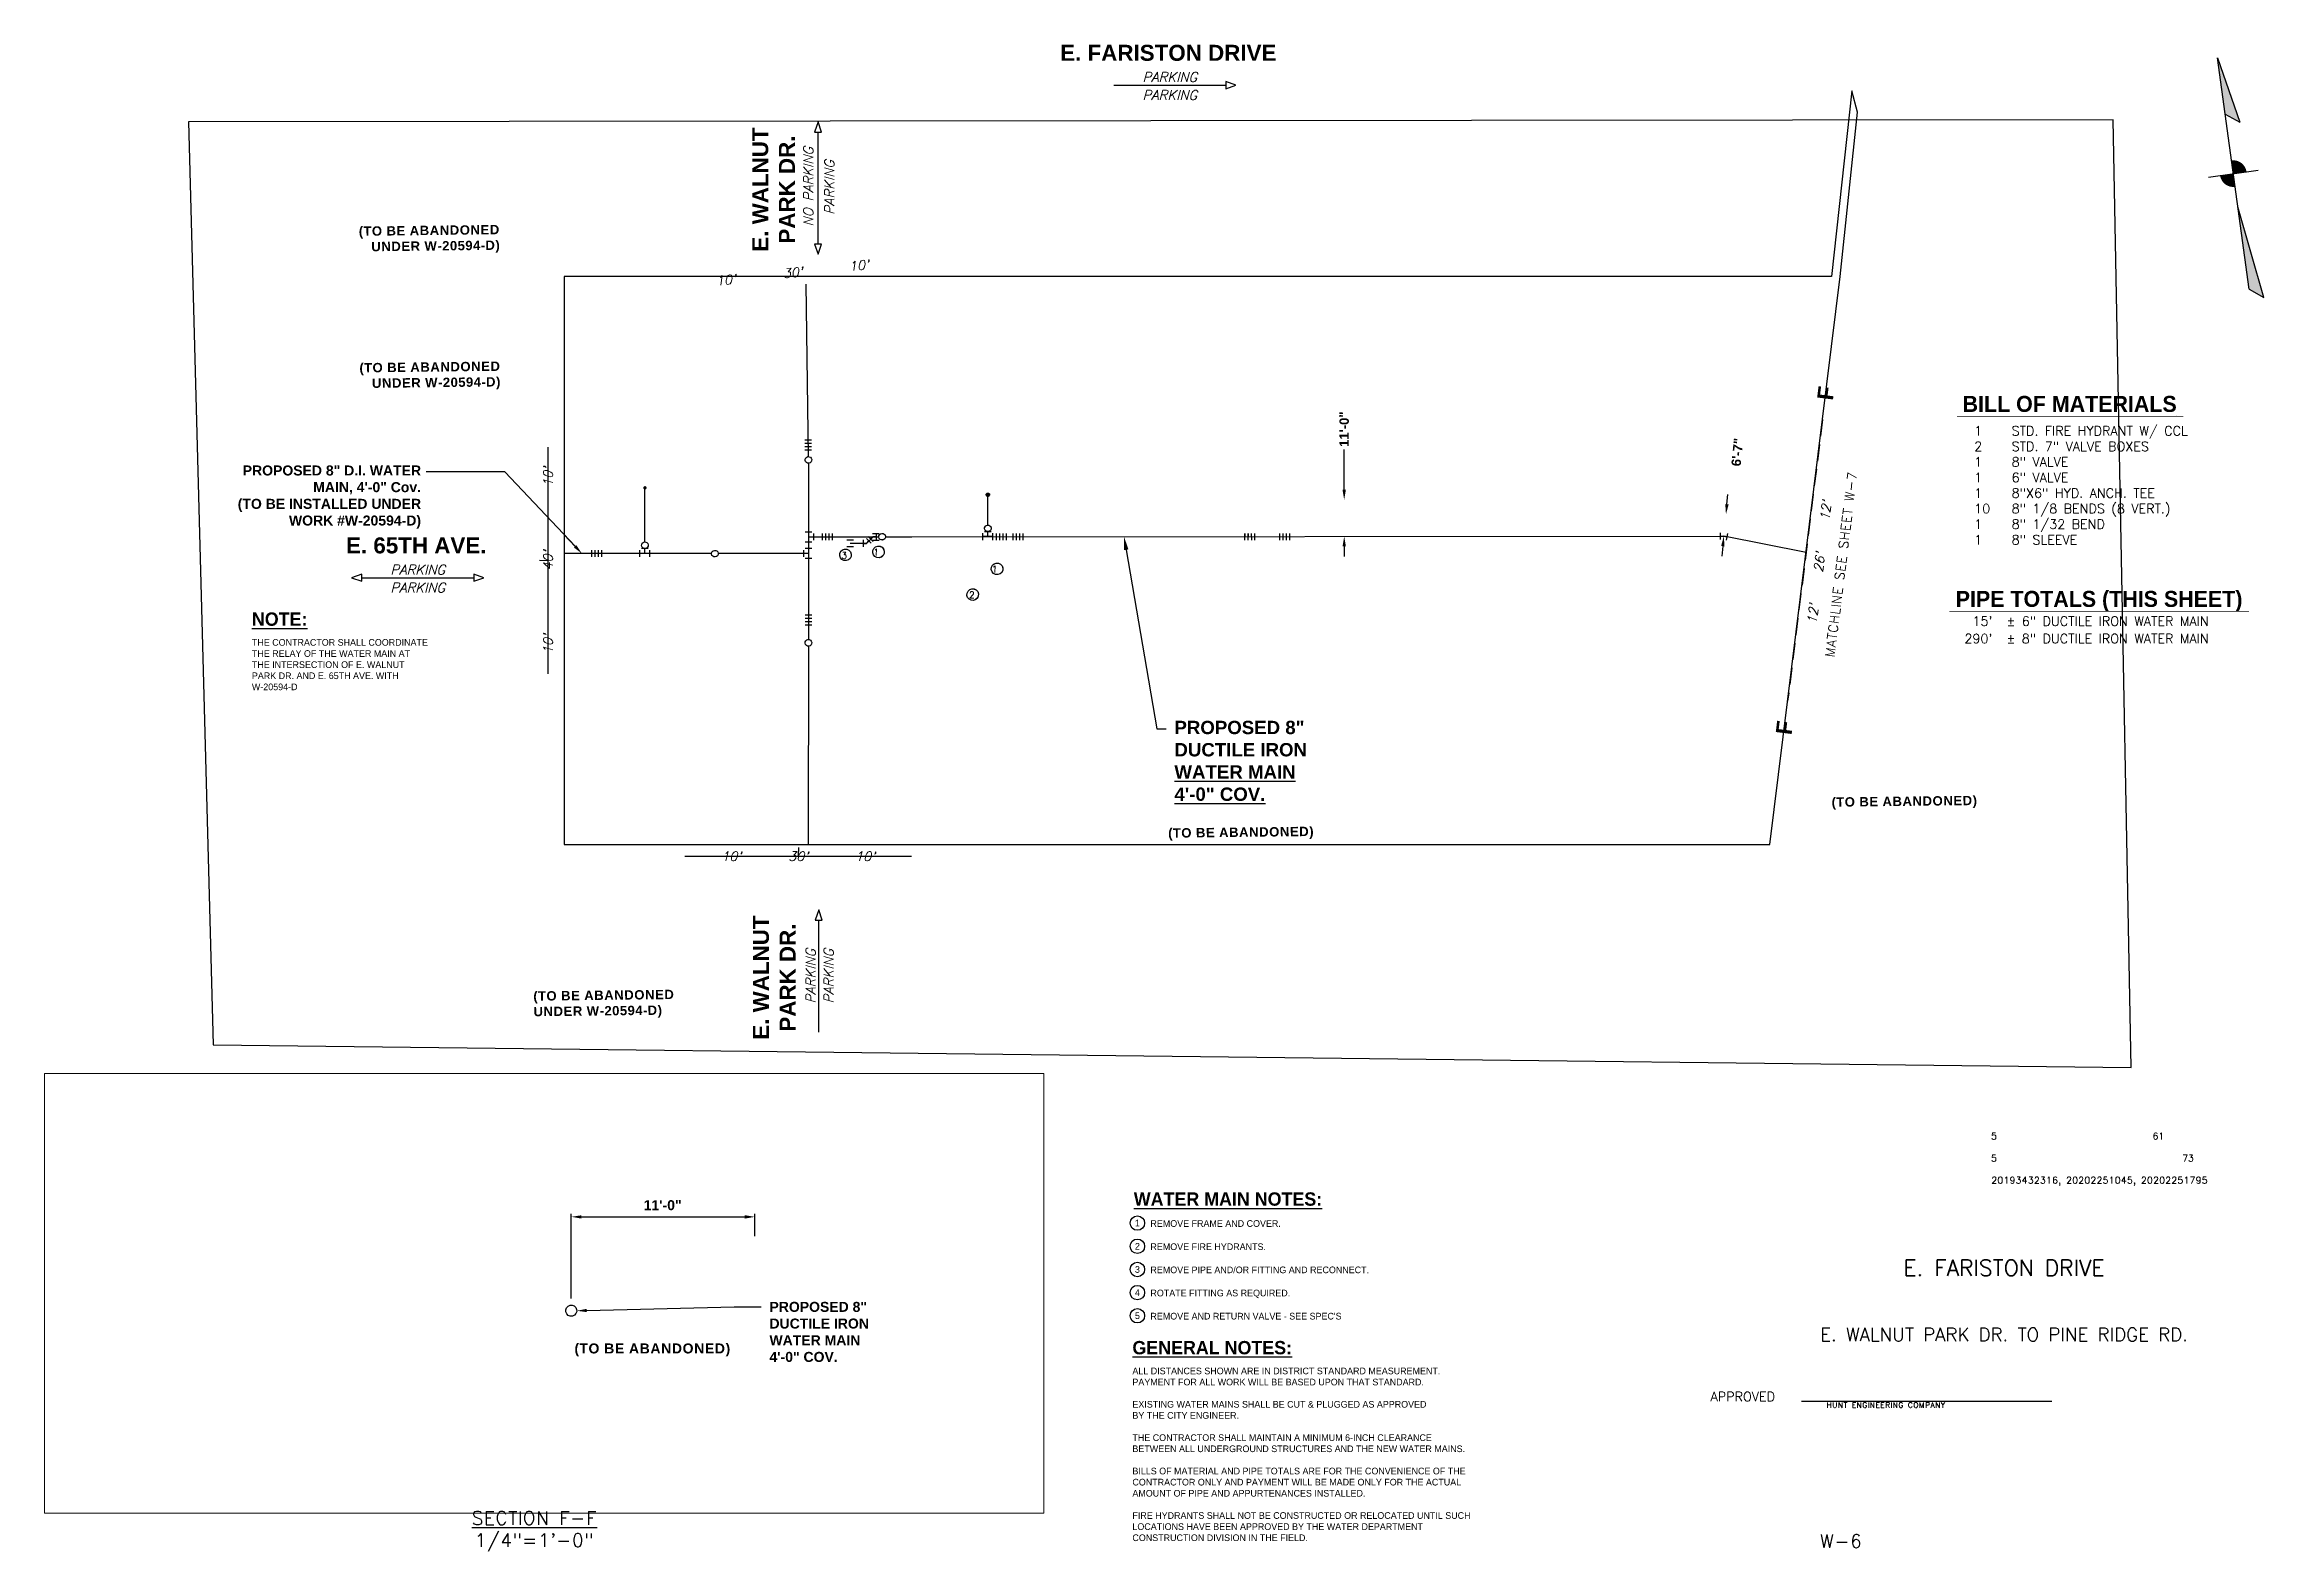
# Paper-space layout 'W6' of a CAD drawing. Header units: feet. Extents: x 1.6 to 35, y 0.7 to 23.3.
# The model-space entities are those that its viewports show. They can reach past a viewport. Long polylines and large blocks are cut down to what shows.
import ezdxf
from ezdxf import colors
from ezdxf.entities.mleader import LeaderData, LeaderLine
from ezdxf.enums import TextEntityAlignment as Align
from ezdxf.math import Vec2, Vec3

# ---------------------------------------------------------------- set-up
doc = ezdxf.new("R2010")
doc.units = ezdxf.units.FT
doc.header["$LTSCALE"] = 20
doc.linetypes.add('DASHED2', pattern=[0.375, 0.25, -0.125])
doc.layers.add('_Non-Plottable Layer', color=21, linetype='Continuous', plot=False)
doc.layers.add('VIEWPORT', color=5, linetype='Continuous', plot=False)
for name, color, linetype in [('BORDER', 4, 'Continuous'), ('C-EX-DIMENSION', 10, 'Continuous'), ('C-EX-ROW', 4, 'Continuous'), ('C-PR-20594-TXT', 4, 'Continuous'), ('C-PR-WATER', 4, 'Continuous'), ('C-PR-WATER-20594', 6, 'Continuous'), ('C-PR-WATER-ABAND', 3, 'Continuous'), ('C-PR-WATER-DIM', 4, 'Continuous'), ('C-PR-WATER-FITTING', 4, 'Continuous'), ('C-PR-WATER-TXT', 4, 'Continuous'), ('C-PR-WATER-TXT (W-2)', 4, 'Continuous'), ('C-PR-WATER-TXT-#', 6, 'Continuous'), ('NOTES', 7, 'Continuous')]:
    doc.layers.add(name, color=color, linetype=linetype)
doc.layers.add('C-EX-ROAD-NAME', color=3, linetype='Continuous', lineweight=30)
doc.styles.add('ARIAL', font='arialbd.ttf', dxfattribs={"height": 0.24})
doc.styles.add('BOLD', font='BOLD.SHX')
doc.styles.add('Copy of PROPOSED', font='arialbd.ttf', dxfattribs={"height": 0.6})
doc.styles.add('EXISTING', font='simplex.shx', dxfattribs={"oblique": 15, "height": 2.8})
doc.styles.add('L100', font='MONOPLEX', dxfattribs={"height": 2})
doc.styles.add('L140Proposed', font='simplex.shx', dxfattribs={"height": 1.6})
doc.styles.add('PROPOSED', font='simplex.shx')
doc.styles.add('PROPOSED PLAN', font='arialbd.ttf', dxfattribs={"height": 2.8})
doc.styles.add('PROPOSED SECTION', font='arialbd.ttf')
doc.styles.add('Simplex Ob', font='simplex.shx', dxfattribs={"oblique": 15})
doc.styles.add('SL80', font='simplex.shx', dxfattribs={"oblique": 15, "height": 1.6})
doc.styles.get("Standard").update_dxf_attribs({"font": 'simplex.shx'})
doc.dimstyles.new('Copy of PWD Proposed Section', dxfattribs={"dimtxt": 0.6, "dimasz": 0.6, "dimexe": 0.18, "dimexo": 0.0625, "dimgap": 0.07, "dimtad": 0, "dimdec": 0, "dimlfac": 12, "dimzin": 1, "dimdsep": 46, "dimlunit": 4, "dimtxsty": 'Copy of PROPOSED', "dimcen": 0, "dimclrd": 3, "dimclre": 256, "dimclrt": 3, "dimadec": 1, "dimazin": 0, "dimtfac": 1, "dimtdec": 0, "dimtmove": 2, "dimatfit": 2, "dimfxl": 0.18, "dimfrac": 2, "dimtolj": 1, "dimtzin": 0, "dimlwd": -1, "dimarcsym": 0})
doc.dimstyles.new('PWD Proposed', dxfattribs={"dimtxt": 2.8, "dimasz": 3, "dimexe": 0.18, "dimexo": 0.0625, "dimgap": 1, "dimtad": 0, "dimdec": 0, "dimlfac": 12, "dimzin": 1, "dimdsep": 46, "dimlunit": 4, "dimtxsty": 'PROPOSED PLAN', "dimcen": 0, "dimse1": 1, "dimse2": 1, "dimclrd": 256, "dimclrt": 3, "dimadec": 1, "dimazin": 0, "dimtfac": 1, "dimtdec": 0, "dimtofl": 0, "dimtmove": 0, "dimatfit": 1, "dimfxl": 0.18, "dimfrac": 2, "dimtolj": 1, "dimtzin": 0, "dimlwd": -1, "dimarcsym": 0})

psp = doc.layouts.new('W6')

# ---------------------------------------------------------------- texts
at = {"layer": 'BORDER', "color": 4, "linetype": 'DASHED2', "ltscale": 0.05, "char_height": 0.24, "width": 1.77635683940025e-15, "attachment_point": 5, "rotation": 82.9538, "style": 'ARIAL'}
for insert in [(28.298, 18.081), (27.678, 13.066)]:
    psp.add_mtext('\\pxqc;F', dxfattribs=dict(at, insert=insert))
at = {"layer": 'BORDER', "color": 4, "insert": (28.598, 15.505), "char_height": 0.14, "width": 6.0853, "attachment_point": 8, "rotation": 82.9538, "style": 'PROPOSED'}
psp.add_mtext('{\\T1.063;MATCHLINE SEE SHEET W-7}', dxfattribs=at)
at = {"layer": 'BORDER', "color": 4, "attachment_point": 5, "style": 'PROPOSED'}
for s, insert, char_height, width in [('E. FARISTON DRIVE', (30.969, 4.969), 0.24, 4.59784), ('E. WALNUT PARK DR. TO PINE RIDGE RD.', (30.969, 3.969), 0.19995, 7.31273)]:
    psp.add_mtext(s, dxfattribs=dict(at, insert=insert, char_height=char_height, width=width))
at = {"layer": 'BORDER', "color": 3, "attachment_point": 1, "style": 'PROPOSED'}
for s, insert, char_height, width in [('APPROVED', (26.572, 3.109), 0.14, 1.25), ('{\\T1.063; \\P\\H0.83295x;       W-6}', (27.19, 1.374), 0.24, 1.98748)]:
    psp.add_mtext(s, dxfattribs=dict(at, insert=insert, char_height=char_height, width=width))
at = {"layer": 'BORDER', "insert": (8.947, 1.319), "char_height": 0.2, "width": 5, "attachment_point": 2, "style": 'PROPOSED'}
psp.add_mtext('{\\T1.063;\\LSECTION F-F\\P\\l1/4"=1\'-0"}', dxfattribs=at)
at = {"layer": 'C-EX-DIMENSION', "char_height": 0.14, "attachment_point": 5, "style": 'SL80'}
for s, insert, width, rotation in [("10' ", (13.809, 19.996), 0.41434, 5.8306), ("10' ", (11.816, 19.779), 0.41434, 5.8306), ("30' ", (12.818, 19.888), 0.41434, 5.8306), ("10' ", (9.151, 16.826), 0.41434, 89.6124), ("12'     26'     12'", (28.202, 15.546), 2.28477, 82.9538), ("40' ", (9.151, 15.573), 0.41434, 89.6124), ("10' ", (9.151, 14.32), 0.41434, 89.6124), ("10' ", (11.898, 11.139), 0.41434, 359.6124), ("30' ", (12.9, 11.139), 0.41434, 359.6124), ("10' ", (13.903, 11.139), 0.41434, 359.6124)]:
    psp.add_mtext(s, dxfattribs=dict(at, insert=insert, width=width, rotation=rotation))
at = {"layer": 'C-EX-ROAD-NAME', "char_height": 0.24, "width": 6.96485, "attachment_point": 2, "style": 'EXISTING'}
for s, insert in [('\\pxqc;{\\fArial|b1|i0|c0|p34;\\Q0;E. FARISTON DRIVE}', (18.446, 23.303)), ('\\pxqc;{\\fArial|b1|i0|c0|p34;\\Q0;E. 65TH AVE.}', (7.176, 15.919))]:
    psp.add_mtext(s, dxfattribs=dict(at, insert=insert))
for insert, rotation in [((12.21, 21.133), 90.0028), ((12.221, 9.32), 90)]:
    psp.add_mtext('\\pxqc;{\\fArial|b1|i0|c0|p34;\\Q0;E. WALNUT\\PPARK DR.}', dxfattribs=dict(at, insert=insert, rotation=rotation))
at = {"layer": 'NOTES', "style": 'BOLD'}
for s, p in [('BILL OF MATERIALS%%U', (31.953, 17.8)), ('PIPE TOTALS (THIS SHEET)', (32.394, 14.877))]:
    psp.add_text(s, height=0.24, dxfattribs=at).set_placement(p, align=Align.CENTER)
at = {"layer": 'NOTES'}
for s, height, style, p in [('%%UNOTE:', 0.2, 'BOLD', (4.713, 14.594)), ('5      ', 0.1, 'PROPOSED', (30.776, 6.895)), ('61', 0.1, 'PROPOSED', (33.196, 6.895)), ('5      ', 0.1, 'PROPOSED', (30.776, 6.564)), ('73', 0.1, 'PROPOSED', (33.642, 6.564)), ('%%UGENERAL NOTES:', 0.2, 'BOLD', (17.908, 3.673))]:
    psp.add_text(s, height=height, dxfattribs=dict(at, style=style)).set_placement(p)
at = {"layer": 'NOTES', "char_height": 0.1452, "attachment_point": 5, "style": 'Simplex Ob'}
for s, insert, width, rotation in [('PARKING', (18.469, 22.82), 2.74099, 359.9887), ('PARKING', (18.469, 22.55), 1.77335, 359.9887), ('NO PARKING', (13.052, 21.176), 1.77335, 89.9914), ('PARKING', (13.368, 21.165), 2.74099, 89.9914), ('PARKING', (7.199, 15.436), 2.74099, 359.9887), ('PARKING', (7.199, 15.167), 1.77335, 359.9887), ('PARKING', (13.086, 9.342), 2.74099, 89.9887), ('PARKING', (13.356, 9.342), 1.77335, 89.9887)]:
    psp.add_mtext(s, dxfattribs=dict(at, insert=insert, width=width, rotation=rotation))
at = {"layer": 'NOTES', "attachment_point": 1}
for s, insert, char_height, width, style in [('\\A1;1^ISTD. FIRE HYDRANT W/ CCL\\P2^ISTD. 7" VALVE BOXES\\P1^I8" VALVE\\P1^I6" VALVE\\P1^I8"X6" HYD. ANCH. TEE\\P10^I8" 1/8 BENDS (8 VERT.)\\P1^I8" 1/32 BEND\\P1^I8" SLEEVE', (30.523, 17.587), 0.14, 3.80478, 'L140Proposed'), ('THE CONTRACTOR SHALL COORDINATE THE RELAY OF THE WATER MAIN AT THE INTERSECTION OF E. WALNUT PARK DR. AND E. 65TH AVE. WITH W-20594-D', (4.713, 14.395), 0.1, 2.66186, 'L100'), ('{\\H1.067x;\\Q0;\\T1.063;20193432316, 20202251045, 20202251795}', (30.78, 6.333), 0.09375, 4.74122, 'EXISTING'), ('ALL DISTANCES SHOWN ARE IN DISTRICT STANDARD MEASUREMENT.\\PPAYMENT FOR ALL WORK WILL BE BASED UPON THAT STANDARD.\\P\\PEXISTING WATER MAINS SHALL BE CUT & PLUGGED AS APPROVED\\PBY THE CITY ENGINEER.\\P\\PTHE CONTRACTOR SHALL MAINTAIN A MINIMUM 6-INCH CLEARANCE\\PBETWEEN ALL UNDERGROUND STRUCTURES AND THE NEW WATER MAINS.\\P\\PBILLS OF MATERIAL AND PIPE TOTALS ARE FOR THE CONVENIENCE OF THE CONTRACTOR ONLY AND PAYMENT WILL BE MADE ONLY FOR THE ACTUAL AMOUNT OF PIPE AND APPURTENANCES INSTALLED.\\P\\PFIRE HYDRANTS SHALL NOT BE CONSTRUCTED OR RELOCATED UNTIL SUCH LOCATIONS HAVE BEEN APPROVED BY THE WATER DEPARTMENT CONSTRUCTION DIVISION IN THE FIELD.', (17.908, 3.474), 0.1, 5.35633, 'L100'), ('{\\T1.125;HUNT ENGINEERING COMPANY}', (28.311, 2.953), 0.08, 3.5, 'PROPOSED')]:
    psp.add_mtext(s, dxfattribs=dict(at, insert=insert, char_height=char_height, width=width, style=style))
at = {"layer": 'NOTES', "linetype": 'Continuous', "char_height": 0.14, "style": 'L140Proposed'}
for s, width, heights, insert, attachment_point in [("15'", 0.58143, [0.167], (30.796, 14.733), 3), ('\\pxql;%%P 6" DUCTILE IRON WATER MAIN', 4.08312, [0], (31.007, 14.733), 1), ("290'", 0.58143, [0.167], (30.796, 14.472), 3), ('\\pxql;%%P 8" DUCTILE IRON WATER MAIN', 4.08312, [0], (31.007, 14.472), 1)]:
    psp.add_mtext_dynamic_manual_height_columns(s, width=width, gutter_width=14, heights=heights, dxfattribs=dict(at, insert=insert, attachment_point=attachment_point))

msp = doc.modelspace()

# ---------------------------------------------------------------- texts
at = {"layer": 'C-PR-20594-TXT', "char_height": 2.8, "width": 48.18924, "attachment_point": 2, "rotation": 352.83498, "style": 'ARIAL'}
for s, insert in [('\\pxqr;{\\T1.063;\\C3;(TO BE ABANDONED UNDER W-20594-D)}', (2705292.029, 271780.371)), ('\\pxqr;{\\T1.063;\\C3;(TO BE ABANDONED UNDER W-20594-D)}', (2705286.632, 271739.773)), ('\\pxql;{\\T1.063;\\C3;(TO BE ABANDONED UNDER W-20594-D)}', (2705318.428, 271545.336))]:
    msp.add_mtext(s, dxfattribs=dict(at, insert=insert))
at = {"layer": 'C-PR-WATER-ABAND', "insert": (2706548.547, 272133.655, -97.826), "char_height": 0.6, "width": 11.04811, "attachment_point": 1, "rotation": 324.67389, "style": 'PROPOSED SECTION'}
msp.add_mtext('{\\T1.063;(TO BE ABANDONED)}', dxfattribs=at)
at = {"layer": 'C-PR-WATER-ABAND', "color": 4, "char_height": 2.8, "width": 48.18924, "attachment_point": 2, "rotation": 352.83498, "style": 'ARIAL'}
for insert in [(2705513.586, 271567.782), (2705711.825, 271549.824)]:
    msp.add_mtext('\\pxql;{\\T1.063;\\C3;(TO BE ABANDONED)}', dxfattribs=dict(at, insert=insert))

# ---------------------------------------------------------------- blocks, each defined once
blk = doc.blocks.new('A$C6E5C789D')
at = {"layer": 'NOTES'}
for centre in [(17.341, 5.482), (17.341, 5.135), (17.341, 4.787), (17.341, 4.44), (17.341, 4.093)]:
    blk.add_circle(centre, 0.108, dxfattribs=at)
for s, height, style, p in [('%%uWATER MAIN NOTES:', 0.2, 'BOLD', (17.287, 5.743)), ('REMOVE FRAME AND COVER.', 0.1, 'L100', (17.536, 5.426)), ('REMOVE FIRE HYDRANTS.', 0.1, 'L100', (17.536, 5.078)), ('REMOVE PIPE AND/OR FITTING AND RECONNECT.', 0.1, 'L100', (17.536, 4.731)), ('ROTATE FITTING AS REQUIRED.', 0.1, 'L100', (17.536, 4.384)), ("REMOVE AND RETURN VALVE - SEE SPEC'S", 0.1, 'L100', (17.536, 4.037))]:
    blk.add_text(s, height=height, dxfattribs=dict(at, style=style)).set_placement(p)
at = {"layer": 'NOTES', "style": 'L100'}
for s, p in [('1', (17.341, 5.482)), ('2', (17.341, 5.135)), ('3', (17.341, 4.787)), ('4', (17.341, 4.44)), ('5', (17.341, 4.093))]:
    blk.add_text(s, height=0.1, dxfattribs=at).set_placement(p, align=Align.MIDDLE)
blk = doc.blocks.new('PWD Noth Arrow')
at = {"layer": 'BORDER'}
for points in [[(0, 18), (4, 15), (0, 35)], [(0, 4), (0, 0), (4, 0, 0.414214)], [(0, 0), (-4, 0, 0.414214), (0, -4)], [(0, -35), (4, -38), (0, -10)]]:
    blk.add_hatch(color=0, dxfattribs=at).paths.add_polyline_path(points)
at = {"layer": 'BORDER', "color": 0}
for p, q in [((0, -35), (0, 35)), ((0, 35), (4, 15)), ((0, 18), (4, 15)), ((-7.5, 0), (7.5, 0)), ((4, -38), (0, -10)), ((0, -35), (4, -38))]:
    blk.add_line(p, q, dxfattribs=at)
blk = doc.blocks.new('*U255')
at = {"layer": 'C-PR-WATER-FITTING'}
for p, q in [((-1.03, -0.98), (-0.97, 1.02)), ((0.97, -1.04), (1.03, 0.96))]:
    blk.add_line(p, q, dxfattribs=at)
blk = doc.blocks.new('*U256')
at = {"layer": 'C-PR-WATER-FITTING'}
blk.add_line((-0.04, -1.51), (0.05, 1.49), dxfattribs=at)
for points in [[(-0.95, 1.52), (1.05, 1.46)], [(1.47, -1.05), (1.53, 0.95)], [(0, -0.01), (1.5, -0.05)], [(-1.04, -1.48), (0.96, -1.54)]]:
    blk.add_lwpolyline(points, dxfattribs=at)
blk.add_circle((2.5, -0.08), 1, dxfattribs=at)
blk = doc.blocks.new('*U257')
at = {"layer": 'C-PR-WATER-FITTING'}
h = blk.add_hatch(color=256, dxfattribs=at)
h.dxf.hatch_style = 1
h.paths.add_polyline_path([(0.5, -0.01, 1), (-0.5, -0.01, 1)])
blk.add_circle((0, -0.01), 0.5, dxfattribs=at)
blk = doc.blocks.new('*U97')
at = {"layer": 'C-PR-WATER-FITTING'}
for p, q in [((0.43, 1.35), (1.35, -0.43)), ((1.31, 1.81), (2.24, 0.04)), ((2.2, 2.27), (3.12, 0.5)), ((-0.46, 0.89), (0.46, -0.89))]:
    blk.add_line(p, q, dxfattribs=at)
blk = doc.blocks.new('*U98')
at = {"layer": 'C-PR-WATER-FITTING'}
for p, q in [((-0.79, -1.18), (-1.18, 0.79)), ((1, -1), (1, 1))]:
    blk.add_line(p, q, dxfattribs=at)
blk.add_lwpolyline([(-0.98, -0.2), (0, 0)], dxfattribs=at)
at = {"layer": 'C-PR-WATER-FITTING', "flags": 128}
blk.add_lwpolyline([(0, 0), (1, 0)], dxfattribs=at)
blk = doc.blocks.new('*D130')
at = {"layer": 'C-PR-WATER-DIM', "linetype": 'Continuous', "transparency": 16777216}
for p, q in [((2705798.18, 271603.46), (2705803.58, 271617.12)), ((2705792.15, 271588.23), (2705791.05, 271585.44))]:
    blk.add_line(p, q, dxfattribs=at)
at = {"layer": 'C-PR-WATER-DIM', "transparency": 16777216}
for points in [[(2705797.71, 271603.64), (2705798.64, 271603.27), (2705797.07, 271600.67)], [(2705791.69, 271588.41), (2705792.62, 271588.05), (2705793.25, 271591.02)]]:
    blk.add_solid(points, dxfattribs=at)
at = {"layer": 'C-PR-WATER-DIM', "transparency": 16777216, "insert": (2705805.81, 271622.75), "char_height": 2.8, "attachment_point": 5, "rotation": 68.4144, "style": 'PROPOSED PLAN'}
blk.add_mtext('\\A1;10\'-5"', dxfattribs=at)
blk = doc.blocks.new('*D131')
at = {"layer": 'C-PR-WATER-DIM', "linetype": 'Continuous', "transparency": 16777216}
for p, q in [((2705668.85, 271644.17), (2705669.55, 271647.09)), ((2705665.92, 271631.94), (2705665.22, 271629.02))]:
    blk.add_line(p, q, dxfattribs=at)
at = {"layer": 'C-PR-WATER-DIM', "transparency": 16777216}
for points in [[(2705668.37, 271644.29), (2705669.34, 271644.05), (2705668.15, 271641.25)], [(2705665.44, 271632.06), (2705666.41, 271631.82), (2705666.62, 271634.86)]]:
    blk.add_solid(points, dxfattribs=at)
at = {"layer": 'C-PR-WATER-DIM', "transparency": 16777216, "insert": (2705674.07, 271659.23), "char_height": 2.8, "attachment_point": 5, "rotation": 76.5243, "style": 'PROPOSED PLAN'}
blk.add_mtext('\\A1;6\'-7"', dxfattribs=at)
blk = doc.blocks.new('*D132')
at = {"layer": 'C-PR-WATER-DIM', "linetype": 'Continuous', "transparency": 16777216}
for p, q in [((2705555.81, 271664.15), (2705557.46, 271676.14)), ((2705553.49, 271647.34), (2705553.08, 271644.36))]:
    blk.add_line(p, q, dxfattribs=at)
at = {"layer": 'C-PR-WATER-DIM', "transparency": 16777216}
for points in [[(2705555.31, 271664.22), (2705556.3, 271664.08), (2705555.4, 271661.18)], [(2705553, 271647.41), (2705553.99, 271647.27), (2705553.9, 271650.31)]]:
    blk.add_solid(points, dxfattribs=at)
at = {"layer": 'C-PR-WATER-DIM', "transparency": 16777216, "insert": (2705558.29, 271682.14), "char_height": 2.8, "attachment_point": 5, "rotation": 82.1542, "style": 'PROPOSED PLAN'}
blk.add_mtext('\\A1;11\'-0"', dxfattribs=at)
blk = doc.blocks.new('*D191')
at = {"layer": 'C-PR-WATER-TXT', "lineweight": -2, "transparency": 16777216}
for p, q in [((2706549.94, 272135.96), (2706552.88, 272140.11)), ((2706561.08, 272132.65), (2706561.86, 272133.75))]:
    blk.add_line(p, q, dxfattribs=at)
at = {"layer": 'C-PR-WATER-TXT', "color": 3, "linetype": 'Continuous', "transparency": 16777216}
blk.add_line((2706553.27, 272139.61), (2706561.26, 272133.95), dxfattribs=at)
at = {"layer": 'C-PR-WATER-TXT', "color": 3, "transparency": 16777216}
for points in [[(2706553.21, 272139.53), (2706553.32, 272139.69), (2706552.78, 272139.96)], [(2706561.2, 272133.86), (2706561.32, 272134.03), (2706561.75, 272133.6)]]:
    blk.add_solid(points, dxfattribs=at)
at = {"layer": 'C-PR-WATER-TXT', "color": 3, "transparency": 16777216, "insert": (2706557.65, 272137.36), "char_height": 0.6, "attachment_point": 5, "rotation": 324.6855, "style": 'Copy of PROPOSED'}
blk.add_mtext('\\A1;11\'-0"', dxfattribs=at)
blk = doc.blocks.new('*U291')
at = {"layer": 'C-PR-WATER-FITTING'}
for p, q in [((0, -1.41), (-1.41, 0)), ((1, -1), (1, 1))]:
    blk.add_line(p, q, dxfattribs=at)
at = {"layer": 'C-PR-WATER-FITTING', "flags": 128}
blk.add_lwpolyline([(-0.71, -0.71), (0, 0), (1, 0)], dxfattribs=at)
blk = doc.blocks.new('*U292')
at = {"layer": 'C-PR-WATER-FITTING'}
for p, q in [((-1, -1), (-1, 1)), ((0, -1.41), (1.41, 0))]:
    blk.add_line(p, q, dxfattribs=at)
at = {"layer": 'C-PR-WATER-FITTING', "flags": 128}
blk.add_lwpolyline([(0.71, -0.71), (0, 0), (-1, 0)], dxfattribs=at)
blk = doc.blocks.new('*U275')
at = {"layer": 'C-PR-WATER-FITTING'}
blk.add_circle((0, -0.01), 1, dxfattribs=at)

# ---------------------------------------------------------------- dimensions: what is measured, and where the dimension line sits
at = {"layer": 'C-PR-WATER-DIM'}
for base, p1, p2, angle, override, picture, middle in [((2705553.902, 271650.309), (2705557.462, 271660.891), (2705555.965, 271650.025), 262.15418, {"dimclrt": 256}, '*D132', (2705558.288, 271682.143)), ((2705666.621, 271634.857), (2705668.155, 271641.254), (2705666.622, 271634.857), 256.52427, {"dimclrt": 256, "dimtmove": 2}, '*D131', (2705674.069, 271659.233)), ((2705793.254, 271591.019), (2705797.071, 271600.667), (2705793.254, 271591.019), 248.41442, {"dimclrt": 256}, '*D130', (2705805.809, 271622.752))]:
    dim = msp.add_linear_dim(base=base, p1=p1, p2=p2, angle=angle, dimstyle='PWD Proposed', override=override, dxfattribs=at)
    dim.commit()
    dim.dimension.update_dxf_attribs({"geometry": picture, "text_midpoint": middle, "dimtype": 161})
at = {"layer": 'C-PR-WATER-TXT', "color": 3}
dim = msp.add_linear_dim(base=(2706561.752, 272133.599), p1=(2706549.909, 272135.911), p2=(2706561.041, 272132.595), angle=324.68546, dimstyle='Copy of PWD Proposed Section', override={"dimtxt": 1}, dxfattribs=at)
dim.commit()
dim.dimension.update_dxf_attribs({"geometry": '*D191', "text_midpoint": (2706557.651, 272137.358), "dimtype": 160})

# ---------------------------------------------------------------- hatches: boundary and pattern name
at = {"layer": 'C-PR-WATER-20594', "linetype": 'Continuous'}
h = msp.add_hatch(color=256, dxfattribs=at)
h.dxf.hatch_style = 1
h.paths.add_polyline_path([(2705348.778, 271693.357, 1), (2705347.778, 271693.357, 1)])

# ---------------------------------------------------------------- linework, layer by layer
at = {"layer": 'C-PR-WATER'}
for p, q in [((2705448.573, 271668.26), (2705449.81, 271677.239)), ((2705414.015, 271669.501), (2705415.71, 271669.268)), ((2705417.685, 271668.998), (2705666.622, 271634.857)), ((2705448.095, 271664.791), (2705448.3, 271666.279)), ((2705793.271, 271591.011), (2705666.622, 271634.857))]:
    msp.add_line(p, q, dxfattribs=at)
for points in [[(2705414.015, 271669.501), (2705413.22, 271668.894), (2705411.775, 271667.792)], [(2705411.775, 271667.792), (2705406.885, 271668.451)]]:
    msp.add_lwpolyline(points, dxfattribs=at)
at = {"layer": 'C-PR-WATER', "color": 6, "linetype": 'Continuous'}
msp.add_circle((2706549.523, 272135.368), 0.333, dxfattribs=at)
at = {"layer": 'C-PR-WATER-20594', "linetype": 'Continuous'}
for p, q in [((2705397.583, 271700.033), (2705399.568, 271699.784)), ((2705397.708, 271701.025), (2705399.692, 271700.776)), ((2705397.459, 271699.041), (2705399.444, 271698.792)), ((2705397.335, 271698.048), (2705399.319, 271697.8)), ((2705329.635, 271674.987), (2705329.908, 271676.968)), ((2705330.626, 271674.851), (2705330.899, 271676.832)), ((2705331.617, 271674.714), (2705331.89, 271676.695)), ((2705332.607, 271674.578), (2705332.88, 271676.559)), ((2705398.854, 271670.567), (2705399.127, 271672.548)), ((2705399.844, 271670.43), (2705400.117, 271672.411)), ((2705400.835, 271670.294), (2705401.108, 271672.275)), ((2705401.825, 271670.157), (2705402.098, 271672.138)), ((2705413.922, 271670.459), (2705415.903, 271670.184)), ((2705413.646, 271668.479), (2705415.627, 271668.204)), ((2705390.471, 271648.059), (2705392.453, 271647.786)), ((2705390.608, 271649.05), (2705392.589, 271648.777)), ((2705390.335, 271647.068), (2705392.316, 271646.796)), ((2705390.198, 271646.078), (2705392.18, 271645.805))]:
    msp.add_line(p, q, dxfattribs=at)
for points in [[(2705398.078, 271695.94), (2705404.506, 271747.223)], [(2705346.058, 271677.267), (2705348.276, 271693.364)], [(2705397.805, 271693.958), (2705390.592, 271641.605)], [(2705365.35, 271671.075), (2705321.629, 271677.1)], [(2705343.957, 271673.014), (2705344.23, 271674.995)], [(2705346.775, 271675.149), (2705344.794, 271675.422)], [(2705345.58, 271673.799), (2705345.785, 271675.285)], [(2705346.929, 271672.604), (2705347.202, 271674.585)], [(2705394.006, 271673.76), (2705395.987, 271673.487)], [(2705394.798, 271672.135), (2705414.863, 271669.385)], [(2705396.415, 271672.923), (2705396.142, 271670.942)], [(2705394.106, 271667.113), (2705367.331, 271670.802)], [(2705393.597, 271670.788), (2705395.578, 271670.515)], [(2705392.757, 271668.308), (2705392.484, 271666.327)], [(2705395.302, 271668.463), (2705393.32, 271668.736)], [(2705417.683, 271668.982), (2705425.502, 271667.904)], [(2705394.892, 271665.491), (2705392.911, 271665.764)], [(2705390.319, 271639.624), (2705382.155, 271580.749)]]:
    msp.add_lwpolyline(points, dxfattribs=at)
for centre in [(2705397.942, 271694.949), (2705345.921, 271676.276), (2705366.34, 271670.933), (2705390.457, 271640.614)]:
    msp.add_circle(centre, 1, dxfattribs=at)
at = {"layer": 'C-PR-WATER-TXT-#'}
for centre in [(2705405.069, 271665.228), (2705414.992, 271664.734), (2705449.519, 271654.877), (2705441.211, 271648.211)]:
    msp.add_circle(centre, 1.75, dxfattribs=at)

# ---------------------------------------------------------------- block references
at = {"layer": 'C-PR-WATER-FITTING'}
for name, p, rotation in [('*U257', (2705449.81, 271677.239), 83.92415502369693), ('*U291', (2705414.015, 271669.501), 352.324441865086), ('*U255', (2705406.885, 271668.451), 83.92415502369693), ('*U292', (2705411.775, 271667.792), 217.3246511814344), ('*U275', (2705416.692, 271669.118), 83.92415502369693), ('*U256', (2705448.095, 271664.791), 83.92415502369693), ('*U97', (2705450.545, 271664.453), 324.6738889241751), ('*U97', (2705455.471, 271663.775), 324.6738889241751), ('*U97', (2705524.331, 271654.286), 324.6738889241751), ('*U97', (2705534.677, 271652.861), 324.6738889241751), ('*U98', (2705666.622, 271634.857), 340.9045294326634), ('*U98', (2705793.249, 271591.021), 334.3966797143099)]:
    msp.add_blockref(name, p, dxfattribs=dict(at, rotation=rotation))

msp.set_redraw_order([(e.dxf.handle, doc.entitydb.next_handle()) for e in msp.query("TEXT MTEXT ATTDEF DIMENSION ARC_DIMENSION")])  # texts and dimensions are drawn at this point

# ---------------------------------------------------------------- leaders
at = {"layer": 'C-PR-20594-TXT'}
ml = msp.add_multileader_mtext('Standard', dxfattribs=at)
ml.set_content('PROPOSED 8" D.I. WATER MAIN, 4\'-0" Cov. \\P(TO BE INSTALLED UNDER WORK #W-20594-D)', color=256, style='ARIAL')
ml.set_leader_properties(color=3)
ml.build(insert=Vec2(0, 0))
ml.multileader.update_dxf_attribs({"dogleg_length": 6, "arrow_head_size": 3})
ctx = ml.context
ctx.base_point, ctx.char_height, ctx.arrow_head_size, ctx.landing_gap_size, ctx.plane_origin, ctx.plane_x_axis, ctx.plane_y_axis = Vec3(2705226.77, 271714.878, -97.826), 3, 3, 1.5, Vec3(2705004.95, 271954.612, -97.826), Vec3(0.9906398, -0.1365022), Vec3(0.1365022, 0.9906398)
ctx.text_align_type = 2
notes = []
notes.append((ctx, [(1, (1, 1, 0), (2705307.292, 271703.783, -97.826), (-0.9906398, 0.1365022), 23.577, [(0, [(2705326.889, 271676.375, -97.826)], 0, [])])]))
ctx.mtext.insert, ctx.mtext.text_direction, ctx.mtext.rotation, ctx.mtext.width, ctx.mtext.defined_height, ctx.mtext.alignment, ctx.mtext.flow_direction = Vec3(2705282.715, 271709.129, -97.826), Vec3(0.9906398, -0.1365022), 6.1462556, 63.34289, 18.982, 3, 5
at = {"layer": 'C-PR-WATER-TXT'}
ml = msp.add_multileader_mtext('Standard', dxfattribs=at)
ml.set_content('PROPOSED 8" DUCTILE IRON\\PWATER MAIN 4\'-0" COV.', color=256, style='PROPOSED SECTION')
ml.set_leader_properties(color=256)
ml.build(insert=Vec2(0, 0))
ml.multileader.update_dxf_attribs({"dogleg_length": 15, "arrow_head_size": 0.6})
ctx = ml.context
ctx.base_point, ctx.char_height, ctx.arrow_head_size, ctx.landing_gap_size, ctx.plane_origin, ctx.plane_x_axis, ctx.plane_y_axis = Vec3(2706558.94, 272128.971, -97.826), 0.6, 0.6, 0.5, Vec3(2706623.769, 272123.509, -97.826), Vec3(0.8158742, -0.5782295), Vec3(0.5782295, 0.8158742)
notes.append((ctx, [(0, (1, 1, 0), (2706557.622, 272129.905, -97.826), (0.8158742, -0.5782295), 1.616, [(0, [(2706549.794, 272135.174, -97.826)], 0, [])])]))
ctx.mtext.insert, ctx.mtext.text_direction, ctx.mtext.rotation, ctx.mtext.width, ctx.mtext.defined_height, ctx.mtext.flow_direction = Vec3(2706559.525, 272128.93, -97.826), Vec3(0.8158742, -0.5782295), 5.6666284, 7.14241, 1.675, 5
at = {"layer": 'C-PR-WATER-TXT (W-2)'}
ml = msp.add_multileader_mtext('Standard', dxfattribs=at)
ml.set_content('PROPOSED 8" DUCTILE IRON {\\LWATER MAIN 4\'-0" COV.}', color=256, style='ARIAL')
ml.set_leader_properties(color=256)
ml.build(insert=Vec2(0, 0))
ml.multileader.update_dxf_attribs({"dogleg_length": 5})
ctx = ml.context
ctx.base_point, ctx.landing_gap_size, ctx.plane_origin, ctx.plane_x_axis, ctx.plane_y_axis = Vec3(2705493.141, 271600.453), 2.5, Vec3(2705584.95, 271785.969), Vec3(0.9906403, -0.1364987), Vec3(0.1364987, 0.9906403)
notes.append((ctx, [(0, (1, 1, 0), (2705490.401, 271600.83), (0.9906403, -0.1364987), 2.766, [(0, [(2705488.516, 271659.269)], 0, [])])]))
ctx.mtext.insert, ctx.mtext.text_direction, ctx.mtext.rotation, ctx.mtext.width, ctx.mtext.defined_height, ctx.mtext.flow_direction = Vec3(2705495.945, 271602.489), Vec3(0.9906403, -0.1364987), 6.1462592, 46.5375, 38.555, 5
at = {"layer": 'C-PR-WATER-TXT-#'}
ml = msp.add_multileader_mtext('Standard', dxfattribs=at)
ml.set_content('3 ', color=256)
ml.set_leader_properties(color=256)
ml.build(insert=Vec2(0, 0))
ml.multileader.update_dxf_attribs({"dogleg_length": 1.5, "arrow_head_size": 2})
ctx = ml.context
ctx.base_point, ctx.char_height, ctx.arrow_head_size, ctx.landing_gap_size, ctx.plane_origin, ctx.plane_x_axis, ctx.plane_y_axis = Vec3(2705503.253, 272103.434), 2, 2, 1.7, Vec3(2705525.043, 272085.501), Vec3(0.8203154, -0.5719114), Vec3(0.5719114, 0.8203154)
ctx.text_align_type = 2
notes.append((ctx, [(0, (0, 0, 0), (0, 0), (1, 0), 1, [])]))
ctx.mtext.insert, ctx.mtext.text_direction, ctx.mtext.rotation, ctx.mtext.alignment, ctx.mtext.line_spacing_factor, ctx.mtext.flow_direction = Vec3(2705506.313, 272102.52), Vec3(0.8203154, -0.5719114), 5.6743512, 3, 0.75, 5
ml = msp.add_multileader_mtext('Standard', dxfattribs=at)
ml.set_content('3 ', color=256)
ml.set_leader_properties(color=256)
ml.build(insert=Vec2(0, 0))
ml.multileader.update_dxf_attribs({"dogleg_length": 1.5, "arrow_head_size": 2})
ctx = ml.context
ctx.base_point, ctx.char_height, ctx.arrow_head_size, ctx.landing_gap_size, ctx.plane_origin, ctx.plane_x_axis, ctx.plane_y_axis = Vec3(2705402.504, 271665.336), 2, 2, 1.7, Vec3(2705430.221, 271660.03), Vec3(0.9940268, -0.1091365), Vec3(0.1091365, 0.9940268)
ctx.text_align_type = 2
notes.append((ctx, [(0, (0, 0, 0), (0, 0), (1, 0), 1, [])]))
ctx.mtext.insert, ctx.mtext.text_direction, ctx.mtext.rotation, ctx.mtext.alignment, ctx.mtext.line_spacing_factor, ctx.mtext.flow_direction = Vec3(2705405.628, 271665.999), Vec3(0.9940268, -0.1091365), 6.173831, 3, 0.75, 5
ml = msp.add_multileader_mtext('Standard', dxfattribs=at)
ml.set_content('1 ', color=256)
ml.set_leader_properties(color=256)
ml.build(insert=Vec2(0, 0))
ml.multileader.update_dxf_attribs({"dogleg_length": 1.5, "arrow_head_size": 2})
ctx = ml.context
ctx.base_point, ctx.char_height, ctx.arrow_head_size, ctx.landing_gap_size, ctx.plane_origin, ctx.plane_x_axis, ctx.plane_y_axis = Vec3(2705412.97, 271664.98), 2, 2, 1.7, Vec3(2705439.891, 271657.95), Vec3(0.9845626, -0.175033), Vec3(0.175033, 0.9845626)
ctx.text_align_type = 2
notes.append((ctx, [(0, (0, 0, 0), (0, 0), (1, 0), 1, [])]))
ctx.mtext.insert, ctx.mtext.text_direction, ctx.mtext.rotation, ctx.mtext.alignment, ctx.mtext.line_spacing_factor, ctx.mtext.flow_direction = Vec3(2705415.288, 271665.583), Vec3(0.9845626, -0.175033), 6.107246, 3, 0.75, 5
ml = msp.add_multileader_mtext('Standard', dxfattribs=at)
ml.set_content('1 ', color=256)
ml.set_leader_properties(color=256)
ml.build(insert=Vec2(0, 0))
ml.multileader.update_dxf_attribs({"dogleg_length": 1.5, "arrow_head_size": 2})
ctx = ml.context
ctx.base_point, ctx.char_height, ctx.arrow_head_size, ctx.landing_gap_size, ctx.plane_origin, ctx.plane_x_axis, ctx.plane_y_axis = Vec3(2705447.498, 271655.123), 2, 2, 1.7, Vec3(2705474.418, 271648.093), Vec3(0.9845626, -0.175033), Vec3(0.175033, 0.9845626)
ctx.text_align_type = 2
notes.append((ctx, [(0, (0, 0, 0), (0, 0), (1, 0), 1, [])]))
ctx.mtext.insert, ctx.mtext.text_direction, ctx.mtext.rotation, ctx.mtext.alignment, ctx.mtext.line_spacing_factor, ctx.mtext.flow_direction = Vec3(2705449.815, 271655.727), Vec3(0.9845626, -0.175033), 6.107246, 3, 0.75, 5
ml = msp.add_multileader_mtext('Standard', dxfattribs=at)
ml.set_content('2 ', color=256)
ml.set_leader_properties(color=256)
ml.build(insert=Vec2(0, 0))
ml.multileader.update_dxf_attribs({"dogleg_length": 1.5, "arrow_head_size": 2})
ctx = ml.context
ctx.base_point, ctx.char_height, ctx.arrow_head_size, ctx.landing_gap_size, ctx.plane_origin, ctx.plane_x_axis, ctx.plane_y_axis = Vec3(2705438.821, 271648.471), 2, 2, 1.7, Vec3(2705466.479, 271642.802), Vec3(0.9924404, -0.1227275), Vec3(0.1227275, 0.9924404)
ctx.text_align_type = 2
notes.append((ctx, [(0, (0, 0, 0), (0, 0), (1, 0), 1, [])]))
ctx.mtext.insert, ctx.mtext.text_direction, ctx.mtext.rotation, ctx.mtext.alignment, ctx.mtext.line_spacing_factor, ctx.mtext.flow_direction = Vec3(2705441.954, 271649.091), Vec3(0.9924404, -0.1227275), 6.1601476, 3, 0.75, 5
ml = msp.add_multileader_mtext('Standard', dxfattribs=at)
ml.set_content('1  ', color=256)
ml.set_leader_properties(color=256)
ml.build(insert=Vec2(0, 0))
ml.multileader.update_dxf_attribs({"dogleg_length": 1.5, "arrow_head_size": 2})
ctx = ml.context
ctx.base_point, ctx.char_height, ctx.arrow_head_size, ctx.landing_gap_size, ctx.plane_origin, ctx.plane_x_axis, ctx.plane_y_axis = Vec3(2706151.378, 271643.876), 2, 2, 1.7, Vec3(2706169.425, 271665.226), Vec3(0.5814185, 0.8136047), Vec3(-0.8136047, 0.5814185)
ctx.text_align_type = 2
notes.append((ctx, [(0, (0, 0, 0), (0, 0), (1, 0), 1, [])]))
ctx.mtext.insert, ctx.mtext.text_direction, ctx.mtext.rotation, ctx.mtext.width, ctx.mtext.alignment, ctx.mtext.line_spacing_factor, ctx.mtext.flow_direction = Vec3(2706151.83, 271646.228), Vec3(0.5814185, 0.8136047), 0.9503253, 0.47619, 3, 0.75, 5
ml = msp.add_multileader_mtext('Standard', dxfattribs=at)
ml.set_content('1  ', color=256)
ml.set_leader_properties(color=256)
ml.build(insert=Vec2(0, 0))
ml.multileader.update_dxf_attribs({"dogleg_length": 1.5, "arrow_head_size": 2})
ctx = ml.context
ctx.base_point, ctx.char_height, ctx.arrow_head_size, ctx.landing_gap_size, ctx.plane_origin, ctx.plane_x_axis, ctx.plane_y_axis = Vec3(2706187.322, 271611.384), 2, 2, 1.7, Vec3(2706205.369, 271632.734), Vec3(0.5814185, 0.8136047), Vec3(-0.8136047, 0.5814185)
ctx.text_align_type = 2
notes.append((ctx, [(0, (0, 0, 0), (0, 0), (1, 0), 1, [])]))
ctx.mtext.insert, ctx.mtext.text_direction, ctx.mtext.rotation, ctx.mtext.width, ctx.mtext.alignment, ctx.mtext.line_spacing_factor, ctx.mtext.flow_direction = Vec3(2706187.774, 271613.736), Vec3(0.5814185, 0.8136047), 0.9503253, 0.47619, 3, 0.75, 5
ml = msp.add_multileader_mtext('Standard', dxfattribs=at)
ml.set_content('1  ', color=256)
ml.set_leader_properties(color=256)
ml.build(insert=Vec2(0, 0))
ml.multileader.update_dxf_attribs({"dogleg_length": 1.5, "arrow_head_size": 2})
ctx = ml.context
ctx.base_point, ctx.char_height, ctx.arrow_head_size, ctx.landing_gap_size, ctx.plane_origin, ctx.plane_x_axis, ctx.plane_y_axis = Vec3(2706180.221, 271582.591), 2, 2, 1.7, Vec3(2706198.268, 271603.941), Vec3(0.5814185, 0.8136047), Vec3(-0.8136047, 0.5814185)
ctx.text_align_type = 2
notes.append((ctx, [(0, (0, 0, 0), (0, 0), (1, 0), 1, [])]))
ctx.mtext.insert, ctx.mtext.text_direction, ctx.mtext.rotation, ctx.mtext.width, ctx.mtext.alignment, ctx.mtext.line_spacing_factor, ctx.mtext.flow_direction = Vec3(2706180.673, 271584.943), Vec3(0.5814185, 0.8136047), 0.9503253, 0.47619, 3, 0.75, 5
ml = msp.add_multileader_mtext('Standard', dxfattribs=at)
ml.set_content('2  ', color=256)
ml.set_leader_properties(color=256)
ml.build(insert=Vec2(0, 0))
ml.multileader.update_dxf_attribs({"dogleg_length": 1.5, "arrow_head_size": 2})
ctx = ml.context
ctx.base_point, ctx.char_height, ctx.arrow_head_size, ctx.landing_gap_size, ctx.plane_origin, ctx.plane_x_axis, ctx.plane_y_axis = Vec3(2706191.259, 271576.332), 2, 2, 1.7, Vec3(2706209.373, 271597.89), Vec3(0.5832093, 0.8123219), Vec3(-0.8123219, 0.5832093)
ctx.text_align_type = 2
notes.append((ctx, [(0, (0, 0, 0), (0, 0), (1, 0), 1, [])]))
ctx.mtext.insert, ctx.mtext.text_direction, ctx.mtext.rotation, ctx.mtext.width, ctx.mtext.alignment, ctx.mtext.line_spacing_factor, ctx.mtext.flow_direction = Vec3(2706192.216, 271579.379), Vec3(0.5832093, 0.8123219), 0.9481225, 0.47619, 3, 0.75, 5
ml = msp.add_multileader_mtext('Standard', dxfattribs=at)
ml.set_content('2  ', color=256)
ml.set_leader_properties(color=256)
ml.build(insert=Vec2(0, 0))
ml.multileader.update_dxf_attribs({"dogleg_length": 1.5, "arrow_head_size": 2})
ctx = ml.context
ctx.base_point, ctx.char_height, ctx.arrow_head_size, ctx.landing_gap_size, ctx.plane_origin, ctx.plane_x_axis, ctx.plane_y_axis = Vec3(2706023.345, 271477.311), 2, 2, 1.7, Vec3(2706041.459, 271498.869), Vec3(0.5832093, 0.8123219), Vec3(-0.8123219, 0.5832093)
ctx.text_align_type = 2
notes.append((ctx, [(0, (0, 0, 0), (0, 0), (1, 0), 1, [])]))
ctx.mtext.insert, ctx.mtext.text_direction, ctx.mtext.rotation, ctx.mtext.width, ctx.mtext.alignment, ctx.mtext.line_spacing_factor, ctx.mtext.flow_direction = Vec3(2706024.301, 271480.359), Vec3(0.5832093, 0.8123219), 0.9481225, 0.47619, 3, 0.75, 5
ml = msp.add_multileader_mtext('Standard', dxfattribs=at)
ml.set_content('1  ', color=256)
ml.set_leader_properties(color=256)
ml.build(insert=Vec2(0, 0))
ml.multileader.update_dxf_attribs({"dogleg_length": 1.5, "arrow_head_size": 2})
ctx = ml.context
ctx.base_point, ctx.char_height, ctx.arrow_head_size, ctx.landing_gap_size, ctx.plane_origin, ctx.plane_x_axis, ctx.plane_y_axis = Vec3(2706018.6, 271466.292), 2, 2, 1.7, Vec3(2706036.647, 271487.642), Vec3(0.5814185, 0.8136047), Vec3(-0.8136047, 0.5814185)
ctx.text_align_type = 2
notes.append((ctx, [(0, (0, 0, 0), (0, 0), (1, 0), 1, [])]))
ctx.mtext.insert, ctx.mtext.text_direction, ctx.mtext.rotation, ctx.mtext.width, ctx.mtext.alignment, ctx.mtext.line_spacing_factor, ctx.mtext.flow_direction = Vec3(2706019.052, 271468.644), Vec3(0.5814185, 0.8136047), 0.9503253, 0.47619, 3, 0.75, 5
for ctx, leaders in notes:
    for number, flags, end, landing, length, lines in leaders:
        leader = LeaderData()
        leader.index, (leader.has_last_leader_line, leader.has_dogleg_vector, leader.attachment_direction) = number, flags
        leader.last_leader_point, leader.dogleg_vector, leader.dogleg_length = Vec3(end), Vec3(landing), length
        for number, points, colour, breaks in lines:
            line = LeaderLine()
            line.index, line.vertices, line.color, line.breaks = number, Vec3.list(points), colors.encode_raw_color(colour), breaks
            leader.lines.append(line)
        ctx.leaders.append(leader)

# ---------------------------------------------------------------- linework, layer by layer
at = {"layer": '_Non-Plottable Layer'}
for points in [[(9.151, 13.876), (9.151, 17.271)], [(9.022, 15.577), (9.151, 15.573)], [(11.203, 11.139), (14.598, 11.139)], [(12.904, 11.268), (12.9, 11.139)]]:
    psp.add_lwpolyline(points, dxfattribs=at)
at = {"layer": 'C-EX-ROW', "color": 4, "linetype": 'DASHED2', "ltscale": 0.05, "flags": 128}
psp.add_lwpolyline([(28.249, 17.684), (27.727, 13.463)], dxfattribs=at)
at = {"layer": 'NOTES'}
for points in [[(19.309, 22.751), (19.309, 22.645), (19.46, 22.698)], [(13.144, 21.996), (13.25, 21.996), (13.197, 22.147)], [(13.25, 20.316), (13.144, 20.317), (13.197, 20.165)], [(6.359, 15.261), (6.359, 15.367), (6.208, 15.314)], [(8.038, 15.367), (8.038, 15.261), (8.19, 15.314)], [(13.155, 10.182), (13.261, 10.182), (13.208, 10.334)]]:
    psp.add_lwpolyline(points, close=True, dxfattribs=at)
for points in [[(17.629, 22.698), (19.309, 22.698)], [(13.197, 20.316), (13.197, 21.996)], [(6.359, 15.314), (8.038, 15.314)], [(13.208, 8.503), (13.208, 10.182)]]:
    psp.add_lwpolyline(points, dxfattribs=at)
at = {"layer": 'NOTES', "const_width": 0.01}
for points in [[(30.265, 17.732), (33.657, 17.732)], [(30.15, 14.81), (34.641, 14.81)]]:
    psp.add_lwpolyline(points, dxfattribs=at)
at = {"layer": 'NOTES', "linetype": 'DASHED2'}
psp.add_lwpolyline([(27.936, 2.969), (31.686, 2.969)], dxfattribs=at)
at = {"layer": 'VIEWPORT'}
for points in [[(9.394, 19.83), (9.394, 11.316), (27.462, 11.316), (28.514, 19.83), (28.774, 22.291), (28.691, 22.614), (28.383, 19.83)], [(3.761, 22.146), (4.133, 8.312), (32.875, 7.974), (32.604, 22.18)]]:
    psp.add_lwpolyline(points, close=True, dxfattribs=at)

# ---------------------------------------------------------------- block references
at = {"layer": 'NOTES', "color": 0, "xscale": 0.05000000000000336, "yscale": 0.05000000000000336, "rotation": 7.845289408988114}
psp.add_blockref('PWD Noth Arrow', (34.405, 21.372), dxfattribs=at)
at = {"layer": 'NOTES'}
psp.add_blockref('A$C6E5C789D', (0.642, 0.158), dxfattribs=at)

psp.set_redraw_order([(e.dxf.handle, doc.entitydb.next_handle()) for e in psp.query("TEXT MTEXT ATTDEF DIMENSION ARC_DIMENSION")])  # texts and dimensions are drawn at this point

# ---------------------------------------------------------------- viewports
at = {"layer": 'VIEWPORT', "view_target_point": (2705517.132, 271676.193), "view_twist_angle": 7.84529}
vp = psp.add_viewport(center=(19.084, 16.965), size=(19.38, 11.29749), view_center_point=(0, 0), view_height=225.94974, status=3, dxfattribs=at)
vp.dxf.flags = 0x10000  # cut along an outline
vp.dxf.clipping_boundary_handle = psp.add_lwpolyline([(9.394, 19.83), (9.394, 11.316), (27.462, 11.316), (28.514, 19.83), (28.774, 22.291), (28.691, 22.614), (28.383, 19.83)], format="xyb", close=True, dxfattribs={"invisible": 1}).dxf.handle
at = {"layer": 'VIEWPORT', "view_target_point": (2687866.92, 230872.558), "view_twist_angle": -352.1547106}
vp = psp.add_viewport(center=(18.318, 15.077), size=(29.114, 14.20608), view_center_point=(11900.052, 42793.18), view_height=284.12161, status=4, dxfattribs=at)
vp.frozen_layers = ['C-PR-WATER', 'C-PR-WATER-20594', 'C-PR-WATER-TXT (W-2)']
vp.dxf.flags = 0x10000  # cut along an outline
vp.dxf.clipping_boundary_handle = psp.add_lwpolyline([(3.761, 22.146), (4.133, 8.312), (32.875, 7.974), (32.604, 22.18)], format="xyb", close=True, dxfattribs={"invisible": 1}).dxf.handle
at = {"layer": 'VIEWPORT', "view_target_point": (2687866.92, 230872.558), "view_twist_angle": -324.6738889}
psp.add_viewport(center=(9.093, 4.586), size=(14.972, 6.59257), view_center_point=(-8618.343, 44469.13), view_height=26.37023, dxfattribs=at)

doc.saveas('drawing.dxf')
